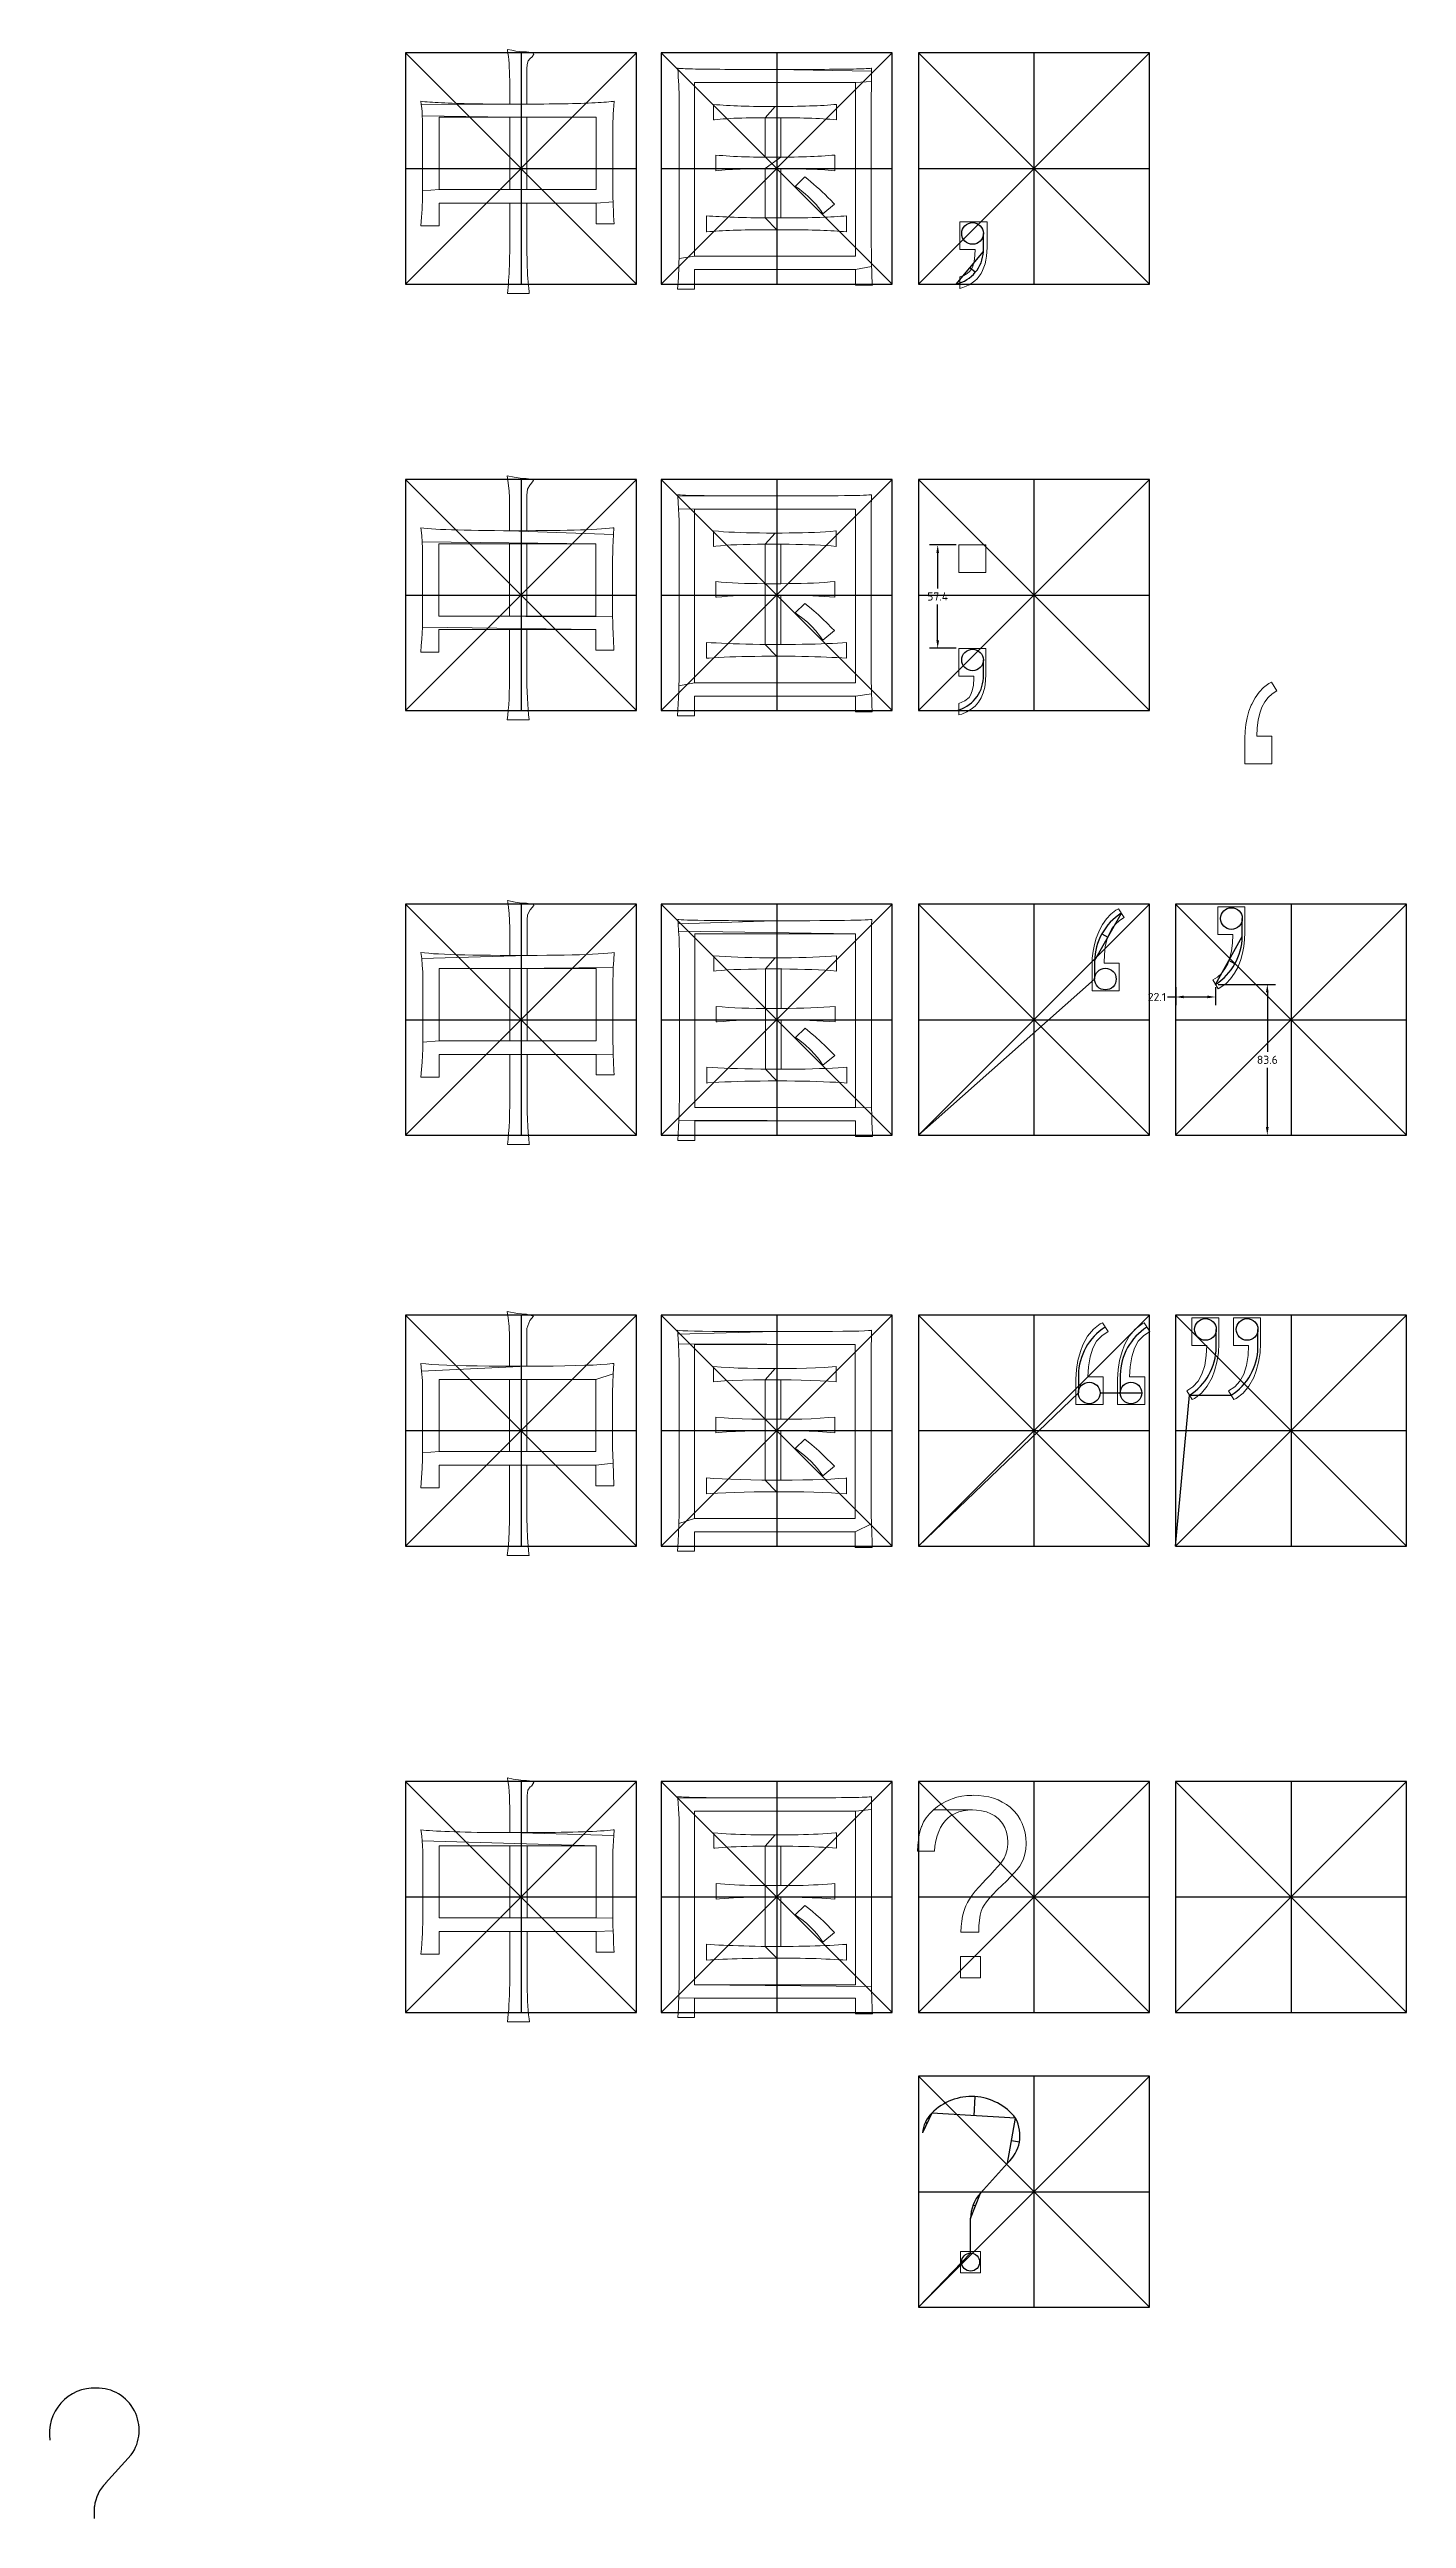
# Model space of a CAD drawing. Header units: millimetres. Extents: x -2979 to 9136, y 5799 to 12599.
# Drawn here: x 7787 to 8539, y 6765 to 8133 of the extents above; entities that cross this region are included whole.
import ezdxf

# ---------------------------------------------------------------- set-up
doc = ezdxf.new("R2010")
doc.units = ezdxf.units.MM
doc.header["$MEASUREMENT"] = 0
doc.styles.get("Standard").update_dxf_attribs({"font": 'simplex.shx'})
doc.dimstyles.get("Standard").update_dxf_attribs({"dimscale": 25, "dimtxt": 0.18, "dimasz": 0.18, "dimexe": 0.18, "dimexo": 0.0625, "dimgap": 0.09, "dimtad": 0, "dimtih": 1, "dimtoh": 1, "dimdec": 1, "dimzin": 12, "dimdsep": 46, "dimtxsty": 'Standard', "dimcen": 0.09, "dimadec": 0, "dimazin": 0, "dimtfac": 1, "dimtdec": 1, "dimtofl": 0, "dimtmove": 0, "dimatfit": 3, "dimfxl": 1, "dimtolj": 1, "dimtzin": 0, "dimarcsym": 0})

msp = doc.modelspace()

# ---------------------------------------------------------------- blocks, each defined once
blk = doc.blocks.new('rect128x128')
for p, q in [((-64, 64), (-64, -64)), ((64, 64), (-64, 64)), ((-64, 64), (64, -64)), ((64, 64), (-64, -64)), ((0, 64), (0, -64)), ((64, -64), (64, 64)), ((-64, 0), (64, 0)), ((-64, -64), (64, -64))]:
    blk.add_line(p, q)
blk = doc.blocks.new('*D16')
at = {"color": 0, "lineweight": -2, "transparency": 16777216}
for p, q in [((8289.8, 7858.2), (8275.1, 7858.2)), ((8279.6, 7853.7), (8279.6, 7834.1)), ((8279.6, 7805.4), (8279.6, 7825.1)), ((8289.8, 7800.9), (8275.1, 7800.9))]:
    blk.add_line(p, q, dxfattribs=at)
at = {"color": 0, "transparency": 16777216}
for points in [[(8278.9, 7853.7), (8280.4, 7853.7), (8279.6, 7858.2)], [(8278.9, 7805.4), (8280.4, 7805.4), (8279.6, 7800.9)]]:
    blk.add_solid(points, dxfattribs=at)
at = {"layer": 'Defpoints', "color": 0, "transparency": 16777216}
for p in [(8279.6, 7858.2), (8291.3, 7858.2), (8291.3, 7800.9)]:
    blk.add_point(p, dxfattribs=at)
at = {"color": 0, "transparency": 16777216, "insert": (8279.6, 7829.6), "char_height": 4.5, "attachment_point": 5}
blk.add_mtext('\\A1;57.4', dxfattribs=at)
blk = doc.blocks.new('*D17')
at = {"color": 0, "lineweight": -2, "transparency": 16777216}
for p, q in [((8411.5, 7607.7), (8407, 7607.7)), ((8411.5, 7613.1), (8411.5, 7603.2)), ((8429.1, 7607.7), (8416, 7607.7)), ((8433.6, 7613.1), (8433.6, 7603.2))]:
    blk.add_line(p, q, dxfattribs=at)
at = {"color": 0, "transparency": 16777216}
for points in [[(8416, 7608.5), (8416, 7607), (8411.5, 7607.7)], [(8429.1, 7608.5), (8429.1, 7607), (8433.6, 7607.7)]]:
    blk.add_solid(points, dxfattribs=at)
at = {"layer": 'Defpoints', "color": 0, "transparency": 16777216}
for p in [(8411.5, 7614.7), (8411.5, 7607.7), (8433.6, 7614.7)]:
    blk.add_point(p, dxfattribs=at)
at = {"color": 0, "transparency": 16777216, "insert": (8401.1, 7607.7), "char_height": 4.5, "attachment_point": 5}
blk.add_mtext('\\A1;22.1', dxfattribs=at)
blk = doc.blocks.new('*D18')
at = {"color": 0, "lineweight": -2, "transparency": 16777216}
for p, q in [((8435.1, 7614.7), (8466.8, 7614.7)), ((8462.3, 7610.2), (8462.3, 7577.4)), ((8462.3, 7535.6), (8462.3, 7568.4)), ((8435.1, 7531.1), (8466.8, 7531.1))]:
    blk.add_line(p, q, dxfattribs=at)
at = {"color": 0, "transparency": 16777216}
for points in [[(8461.5, 7610.2), (8463, 7610.2), (8462.3, 7614.7)], [(8461.5, 7535.6), (8463, 7535.6), (8462.3, 7531.1)]]:
    blk.add_solid(points, dxfattribs=at)
at = {"layer": 'Defpoints', "color": 0, "transparency": 16777216}
for p in [(8433.6, 7614.7), (8433.6, 7531.1), (8462.3, 7531.1)]:
    blk.add_point(p, dxfattribs=at)
at = {"color": 0, "transparency": 16777216, "insert": (8462.3, 7572.9), "char_height": 4.5, "attachment_point": 5}
blk.add_mtext('\\A1;83.6', dxfattribs=at)

# ---------------------------------------------------------------- dimensions: what is measured, and where the dimension line sits
for base, p1, p2, picture, middle in [((8279.61, 7858.25), (8291.35, 7800.86), (8291.35, 7858.25), '*D16', (8279.61, 7829.56)), ((8462.28, 7531.09), (8433.55, 7614.69), (8433.55, 7531.09), '*D18', (8462.28, 7572.89))]:
    dim = msp.add_linear_dim(base=base, p1=p1, p2=p2, angle=90, dimstyle='Standard')
    dim.commit()
    dim.dimension.update_dxf_attribs({"geometry": picture, "text_midpoint": middle})
dim = msp.add_linear_dim(base=(8411.48, 7607.74), p1=(8433.55, 7614.69), p2=(8411.48, 7614.69), dimstyle='Standard')
dim.commit()
dim.dimension.update_dxf_attribs({"geometry": '*D17', "text_midpoint": (8401.12, 7607.74)})

# ---------------------------------------------------------------- linework, layer by layer
for p, q in [((8304.94, 8020.74), (8304.94, 8030.74)), ((8289.94, 8002.74), (8304.94, 8020.74)), ((8300.47, 8009.22), (8297.44, 8011.74)), ((8304.94, 7784.42), (8304.94, 7794.42)), ((8366.54, 7627.66), (8381.39, 7654.16)), ((8448.4, 7641.19), (8448.4, 7651.19)), ((8370.63, 7642.77), (8373.96, 7640.91)), ((8433.55, 7614.69), (8448.4, 7641.19)), ((8366.54, 7627.66), (8366.54, 7617.66)), ((8444.3, 7626.07), (8440.97, 7627.94)), ((8268.94, 7531.09), (8366.54, 7617.66)), ((8433.97, 7413.53), (8433.97, 7423.53)), ((8457.08, 7413.53), (8457.08, 7423.53)), ((8268.94, 7303.46), (8357.58, 7388.31)), ((8357.58, 7398.31), (8357.58, 7388.31)), ((8369.58, 7388.31), (8392.74, 7388.31)), ((8380.74, 7398.31), (8380.74, 7388.31)), ((8411.48, 7303.46), (8419.12, 7387.03)), ((8419.12, 7387.03), (8442.23, 7387.03)), ((8300.23, 6998.49), (8299.59, 6987.88)), ((8276.34, 6989.3), (8271.24, 6978.4)), ((8272.79, 6984.32), (8273.79, 6983.85)), ((8322.83, 6986.46), (8276.34, 6989.3)), ((8318.25, 6961.67), (8322.83, 6986.46)), ((8324.9, 6973.26), (8320.54, 6974.06)), ((8303.26, 6945.03), (8318.25, 6961.67)), ((8297.87, 6930.98), (8303.26, 6945.03)), ((8299.26, 6938.5), (8300.57, 6938)), ((8297.87, 6926.33), (8297.87, 6930.98)), ((8297.87, 6911.81), (8297.87, 6926.33)), ((8268.94, 6881.77), (8297.87, 6911.81)), ((7818.56, 6784.28), (7832.72, 6799.99)), ((7812.34, 6764.66), (7812.34, 6771.35))]:
    msp.add_line(p, q)
at = {"color": 2, "lineweight": 0}
for points in [[(8041.17, 8132.73), (8041.25, 8132.26), (8041.5, 8130.6), (8041.73, 8128.82), (8041.92, 8126.9), (8042.09, 8124.87), (8042.22, 8122.71), (8042.33, 8120.42), (8042.4, 8118.01), (8042.45, 8115.45), (8042.46, 8112.78), (8042.46, 8102.37), (8052, 8102.37), (8052, 8122.04), (8052.17, 8124.39), (8052.75, 8126.36), (8053.73, 8127.67), (8054.97, 8128.58), (8055.76, 8130.14), (8055.69, 8130.38), (8054.49, 8131.06), (8051.71, 8131.29), (8050, 8131.34), (8048.06, 8131.51), (8045.93, 8131.8), (8043.65, 8132.22)], [(8135.51, 8122.33), (8135.54, 8122.01), (8135.73, 8119.7), (8135.89, 8117.43), (8136.03, 8115.21), (8136.16, 8113.03), (8136.26, 8110.92), (8136.32, 8108.84), (8136.35, 8106.81), (8136.37, 8104.84), (8136.37, 8024.02), (8136.37, 8023.54), (8136.35, 8021.33), (8136.34, 8019.14), (8136.29, 8016.95), (8144.9, 8018.08), (8144.9, 8114.38), (8234.02, 8114.38), (8242.87, 8114.97), (8242.9, 8117.03), (8242.92, 8118.95), (8242.95, 8120.71), (8189.24, 8121.61), (8185.3, 8121.61), (8181.46, 8121.61), (8177.78, 8121.61), (8174.24, 8121.62), (8170.85, 8121.62), (8167.64, 8121.64), (8164.56, 8121.66), (8161.64, 8121.67), (8158.87, 8121.69), (8156.26, 8121.72), (8153.8, 8121.74), (8151.49, 8121.77), (8149.35, 8121.8), (8147.35, 8121.83), (8145.49, 8121.86), (8143.81, 8121.9), (8142.27, 8121.93), (8140.88, 8121.98), (8139.65, 8122.02), (8138.58, 8122.07), (8137.65, 8122.1), (8136.88, 8122.17), (8136.27, 8122.22), (8135.81, 8122.26)], [(8242.87, 8114.97), (8234.02, 8114.38), (8234.02, 8018.08), (8144.9, 8018.08), (8136.29, 8016.95), (8136.24, 8014.77), (8136.18, 8012.61), (8136.1, 8010.45), (8136.02, 8008.32), (8135.91, 8006.19), (8135.78, 8004.07), (8135.65, 8001.97), (8135.51, 7999.87), (8144.9, 7999.87), (8144.9, 8010.72), (8234.02, 8010.72), (8243.02, 8012.43), (8242.95, 8014.59), (8242.92, 8016.8), (8242.89, 8019.08), (8242.86, 8021.4), (8242.84, 8023.76), (8242.84, 8026.18), (8242.84, 8104.84), (8242.84, 8105.16), (8242.84, 8107.85), (8242.86, 8110.38), (8242.87, 8112.74)], [(8242.98, 8122.33), (8242.68, 8122.26), (8242.23, 8122.22), (8241.61, 8122.17), (8240.84, 8122.12), (8239.93, 8122.07), (8238.86, 8122.02), (8237.62, 8121.98), (8236.25, 8121.94), (8234.71, 8121.9), (8233.02, 8121.86), (8231.17, 8121.83), (8229.17, 8121.8), (8227.03, 8121.77), (8224.73, 8121.74), (8222.26, 8121.72), (8219.65, 8121.69), (8216.89, 8121.67), (8213.97, 8121.66), (8210.9, 8121.64), (8207.67, 8121.62), (8204.29, 8121.62), (8200.76, 8121.61), (8197.08, 8121.61), (8193.24, 8121.61), (8189.24, 8121.61), (8242.95, 8120.71)], [(7993.2, 8103.96), (7993.45, 8102.13), (8042.46, 8102.37), (8039.53, 8102.39), (8036.41, 8102.41), (8033.37, 8102.44), (8030.45, 8102.45), (8027.6, 8102.5), (8024.86, 8102.53), (8022.22, 8102.58), (8019.68, 8102.63), (8017.23, 8102.68), (8014.88, 8102.74), (8012.64, 8102.81), (8010.48, 8102.87), (8008.41, 8102.95), (8006.46, 8103.03), (8004.59, 8103.11), (8002.83, 8103.21), (8001.16, 8103.3), (7999.6, 8103.4), (7998.12, 8103.49), (7996.75, 8103.61), (7995.47, 8103.72), (7994.28, 8103.85)], [(8100.26, 8103.96), (8099.78, 8103.91), (8098.66, 8103.78), (8097.41, 8103.67), (8096.08, 8103.56), (8094.66, 8103.45), (8093.12, 8103.33), (8091.49, 8103.24), (8089.76, 8103.14), (8087.94, 8103.06), (8086.02, 8102.98), (8083.98, 8102.9), (8081.86, 8102.82), (8079.65, 8102.76), (8077.33, 8102.69), (8074.9, 8102.65), (8072.38, 8102.58), (8069.78, 8102.55), (8067.06, 8102.5), (8064.24, 8102.47), (8061.33, 8102.44), (8058.32, 8102.41), (8055.21, 8102.39), (8052, 8102.37), (8042.46, 8102.37), (7993.45, 8102.13), (7993.69, 8100.12), (7993.88, 8098.04), (7994.03, 8095.89), (8042.46, 8095.14), (8090.29, 8095.14), (8090.29, 8055.09), (8052, 8055.09), (8042.46, 8055.09), (8003.31, 8055.09), (7994.22, 8054.37), (7994.22, 8054.36), (7994.2, 8052.44), (7994.16, 8050.45), (7994.11, 8048.42), (7994.01, 8046.32), (7993.9, 8044.18), (7993.76, 8041.97), (7993.6, 8039.7), (7993.42, 8037.38), (7993.2, 8035.01), (8003.31, 8035.01), (8003.31, 8047.59), (8042.46, 8047.59), (8052, 8047.59), (8090.29, 8047.59), (8099.73, 8048.28), (8099.65, 8050.37), (8099.6, 8052.28), (8099.57, 8053.99), (8099.54, 8055.51), (8099.54, 8056.84), (8099.54, 8086.18), (8099.54, 8086.66), (8099.55, 8088.55), (8099.58, 8090.5), (8099.65, 8092.55), (8099.73, 8094.66), (8099.82, 8096.87), (8099.95, 8099.16), (8100.08, 8101.53)], [(8155.44, 8102.23), (8155.44, 8093.7), (8155.89, 8093.75), (8157.43, 8093.91), (8159.08, 8094.07), (8160.82, 8094.2), (8162.68, 8094.33), (8164.63, 8094.44), (8166.69, 8094.53), (8168.85, 8094.61), (8171.12, 8094.69), (8173.51, 8094.76), (8175.99, 8094.79), (8178.56, 8094.82), (8181.25, 8094.85), (8184.04, 8094.85), (8189.54, 8101.08), (8187.32, 8101.08), (8184.77, 8101.09), (8182.29, 8101.11), (8179.86, 8101.14), (8177.51, 8101.17), (8175.2, 8101.22), (8172.95, 8101.29), (8170.77, 8101.35), (8168.64, 8101.43), (8166.58, 8101.53), (8164.56, 8101.61), (8162.63, 8101.72), (8160.74, 8101.83), (8158.92, 8101.96), (8157.14, 8102.09)], [(8223.48, 8102.23), (8222.15, 8102.12), (8220.39, 8101.97), (8218.57, 8101.86), (8216.69, 8101.73), (8214.74, 8101.64), (8212.76, 8101.54), (8210.69, 8101.45), (8208.58, 8101.37), (8206.41, 8101.3), (8204.18, 8101.24), (8201.88, 8101.19), (8199.53, 8101.14), (8197.13, 8101.11), (8194.65, 8101.09), (8192.12, 8101.08), (8189.54, 8101.08), (8184.04, 8094.85), (8192.71, 8094.85), (8193.51, 8094.85), (8196.02, 8094.84), (8198.49, 8094.82), (8200.89, 8094.79), (8203.22, 8094.76), (8205.51, 8094.69), (8207.73, 8094.63), (8209.91, 8094.55), (8212.02, 8094.47), (8214.09, 8094.36), (8216.07, 8094.26), (8218.01, 8094.13), (8219.89, 8094.01), (8221.72, 8093.86), (8223.48, 8093.7)], [(7994.03, 8095.89), (7994.12, 8093.69), (7994.19, 8091.41), (7994.22, 8089.08), (7994.22, 8054.37), (8003.31, 8055.09), (8003.31, 8095.14), (8042.46, 8095.14)], [(8042.46, 8095.14), (8042.46, 8055.09), (8052, 8055.09), (8052, 8095.14), (8090.29, 8095.14)], [(8184.04, 8094.85), (8184.04, 8073.03), (8192.71, 8073.03), (8192.71, 8094.85)], [(8156.74, 8074.18), (8156.74, 8065.51), (8158.05, 8065.64), (8159.94, 8065.8), (8161.89, 8065.94), (8163.89, 8066.09), (8165.94, 8066.21), (8168.04, 8066.31), (8170.18, 8066.41), (8172.37, 8066.49), (8174.6, 8066.55), (8176.88, 8066.6), (8179.22, 8066.63), (8181.6, 8066.66), (8184.04, 8066.66), (8192.71, 8073.03), (8184.04, 8073.03), (8182.32, 8073.03), (8179.94, 8073.05), (8177.59, 8073.08), (8175.28, 8073.13), (8173.03, 8073.19), (8170.82, 8073.25), (8168.66, 8073.35), (8166.56, 8073.45), (8164.5, 8073.57), (8162.48, 8073.7), (8160.52, 8073.85), (8158.61, 8074.01)], [(8222.61, 8074.18), (8221, 8074.04), (8219.14, 8073.89), (8217.25, 8073.75), (8215.29, 8073.62), (8213.29, 8073.51), (8211.22, 8073.41), (8209.09, 8073.32), (8206.92, 8073.24), (8204.69, 8073.17), (8202.41, 8073.13), (8200.07, 8073.08), (8197.67, 8073.05), (8195.22, 8073.03), (8192.71, 8073.03), (8184.04, 8066.66), (8192.71, 8066.66), (8195, 8066.66), (8197.45, 8066.65), (8199.85, 8066.61), (8202.2, 8066.58), (8204.49, 8066.52), (8206.73, 8066.45), (8208.9, 8066.37), (8211.03, 8066.29), (8213.09, 8066.2), (8215.11, 8066.09), (8217.08, 8065.96), (8218.98, 8065.81), (8220.82, 8065.67), (8222.61, 8065.51)], [(8184.04, 8066.66), (8184.04, 8039.35), (8192.71, 8039.35), (8192.71, 8066.66)], [(8206.01, 8062.04), (8200.66, 8056.84), (8200.95, 8056.64), (8202.79, 8055.38), (8204.55, 8054.07), (8206.23, 8052.71), (8207.83, 8051.28), (8209.37, 8049.81), (8210.84, 8048.29), (8212.23, 8046.71), (8213.56, 8045.08), (8214.79, 8043.4), (8215.97, 8041.65), (8222.47, 8047), (8221.89, 8047.6), (8220.36, 8049.19), (8218.81, 8050.74), (8217.24, 8052.28), (8215.67, 8053.76), (8214.09, 8055.22), (8212.49, 8056.64), (8210.89, 8058.05), (8209.27, 8059.41), (8207.64, 8060.74)], [(8052, 8047.59), (8042.46, 8047.59), (8042.46, 8024.74), (8042.46, 8023.01), (8042.45, 8020.39), (8042.41, 8017.86), (8042.35, 8015.43), (8042.29, 8013.07), (8042.21, 8010.82), (8042.11, 8008.66), (8042, 8006.58), (8041.85, 8004.59), (8041.71, 8002.71), (8041.55, 8000.9), (8041.36, 7999.19), (8041.17, 7997.55), (8053.29, 7997.55), (8053.17, 7998.59), (8052.99, 8000.27), (8052.81, 8002.05), (8052.65, 8003.91), (8052.53, 8005.86), (8052.4, 8007.91), (8052.29, 8010.03), (8052.21, 8012.26), (8052.13, 8014.58), (8052.08, 8016.98), (8052.03, 8019.48), (8052.01, 8022.07), (8052, 8024.74)], [(8099.73, 8048.28), (8090.29, 8047.59), (8090.29, 8036.16), (8100.26, 8036.16), (8100.16, 8037.97), (8100.03, 8040.84), (8099.92, 8043.51), (8099.81, 8045.99)], [(8151.54, 8040.5), (8151.54, 8031.68), (8151.64, 8031.68), (8153.27, 8031.81), (8154.95, 8031.92), (8156.69, 8032.04), (8158.5, 8032.15), (8160.37, 8032.24), (8162.29, 8032.32), (8164.29, 8032.4), (8166.36, 8032.48), (8168.47, 8032.55), (8170.66, 8032.61), (8172.9, 8032.66), (8175.22, 8032.71), (8177.59, 8032.74), (8180.02, 8032.77), (8182.53, 8032.8), (8185.09, 8032.82), (8187.72, 8032.84), (8190.41, 8032.84), (8184.04, 8039.35), (8183.75, 8039.35), (8181.12, 8039.38), (8178.55, 8039.43), (8176.05, 8039.49), (8173.64, 8039.54), (8171.27, 8039.6), (8169, 8039.67), (8166.77, 8039.75), (8164.63, 8039.81), (8162.55, 8039.89), (8160.53, 8039.99), (8158.6, 8040.08), (8156.72, 8040.18), (8154.93, 8040.28), (8153.2, 8040.39)], [(8229.11, 8040.5), (8227.61, 8040.37), (8225.91, 8040.24), (8224.15, 8040.13), (8222.33, 8040.02), (8220.44, 8039.92), (8218.47, 8039.83), (8216.45, 8039.75), (8214.37, 8039.67), (8212.23, 8039.6), (8210.01, 8039.54), (8207.73, 8039.49), (8205.4, 8039.44), (8202.98, 8039.41), (8200.52, 8039.38), (8197.97, 8039.36), (8195.38, 8039.35), (8192.71, 8039.35), (8184.04, 8039.35), (8190.41, 8032.84), (8193.08, 8032.84), (8195.7, 8032.82), (8198.25, 8032.8), (8200.74, 8032.77), (8203.17, 8032.74), (8205.54, 8032.71), (8207.86, 8032.66), (8210.1, 8032.61), (8212.28, 8032.55), (8214.41, 8032.48), (8216.45, 8032.4), (8218.45, 8032.32), (8220.39, 8032.23), (8222.26, 8032.13), (8224.07, 8032.04), (8225.81, 8031.92), (8227.49, 8031.81), (8229.11, 8031.68)], [(8306.99, 8037.17), (8291.96, 8037.17), (8291.96, 8021.84), (8300.35, 8021.84), (8300.35, 8021.6), (8300.25, 8018.9), (8300.03, 8016.51), (8299.64, 8014.45), (8299.13, 8012.71), (8298.46, 8011.3), (8297.45, 8009.86), (8295.98, 8008.53), (8294.15, 8007.47), (8291.96, 8006.67), (8291.96, 8000.31), (8293.59, 8000.79), (8295.45, 8001.51), (8297.15, 8002.34), (8298.71, 8003.31), (8300.15, 8004.43), (8301.45, 8005.68), (8302.62, 8007.06), (8303.64, 8008.58), (8304.52, 8010.24), (8305.27, 8012.02), (8305.9, 8013.95), (8306.38, 8016.02), (8306.71, 8018.21), (8306.92, 8020.53), (8306.99, 8023.01)], [(8243.02, 8012.43), (8234.02, 8010.72), (8234.02, 8002.03), (8243.42, 8002.03), (8243.4, 8002.43), (8243.3, 8004.32), (8243.21, 8006.27), (8243.14, 8008.27), (8243.06, 8010.32)], [(8041.12, 7896.41), (8041.5, 7893.93), (8041.84, 7891.06), (8042.08, 7887.88), (8042.28, 7884.37), (8042.39, 7880.59), (8042.42, 7876.48), (8042.42, 7866.07), (8051.94, 7866.07), (8051.94, 7885.73), (8052.33, 7889.01), (8053.68, 7891.36), (8053.82, 7891.44), (8055.7, 7893.82), (8055.31, 7894.43), (8051.67, 7894.98), (8051.17, 7894.98), (8048.24, 7895.17), (8044.9, 7895.64)], [(8135.45, 7886), (8135.54, 7885.2), (8189, 7885.29), (8182.87, 7885.29), (8177.1, 7885.29), (8171.69, 7885.31), (8166.66, 7885.34), (8161.99, 7885.37), (8157.71, 7885.4), (8153.82, 7885.42), (8150.28, 7885.48), (8147.14, 7885.51), (8144.35, 7885.56), (8141.92, 7885.62), (8139.87, 7885.7), (8138.22, 7885.76), (8136.92, 7885.84), (8136.01, 7885.92)], [(8242.94, 7886), (8242.94, 7886), (8242.36, 7885.92), (8241.44, 7885.84), (8240.12, 7885.76), (8238.46, 7885.7), (8236.39, 7885.62), (8233.99, 7885.56), (8231.17, 7885.51), (8228, 7885.48), (8224.46, 7885.42), (8220.54, 7885.4), (8216.26, 7885.37), (8211.59, 7885.34), (8206.54, 7885.31), (8201.12, 7885.29), (8195.35, 7885.29), (8189.19, 7885.29), (8189, 7885.29), (8135.54, 7885.2), (8135.81, 7881.64), (8136.03, 7878.19), (8233.99, 7878.05), (8233.99, 7781.78), (8144.84, 7781.78), (8136.23, 7780.18), (8136.14, 7776.81), (8136.03, 7773.44), (8135.87, 7770.13), (8135.68, 7766.84), (8135.45, 7763.55), (8144.84, 7763.55), (8144.84, 7774.41), (8233.99, 7774.41), (8242.96, 7775.62), (8242.88, 7778.99), (8242.82, 7782.5), (8242.8, 7786.12), (8242.8, 7789.87), (8242.8, 7868.52), (8242.8, 7869.41), (8242.8, 7873.47), (8242.82, 7877.17), (8242.85, 7880.48), (8242.88, 7883.44)], [(7993.15, 7867.64), (7993.34, 7866.29), (7993.7, 7863.14), (7993.95, 7859.85), (8090.25, 7858.83), (8090.25, 7818.79), (8051.94, 7818.79), (8042.42, 7818.79), (8003.26, 7818.79), (8099.5, 7818.37), (8099.47, 7820.53), (8099.47, 7849.85), (8099.47, 7850.74), (8099.53, 7853.72), (8099.61, 7856.9), (8099.77, 7860.29), (8099.97, 7863.88), (8042.42, 7866.07), (8038.94, 7866.07), (8034.1, 7866.12), (8029.55, 7866.15), (8025.21, 7866.2), (8021.12, 7866.29), (8017.26, 7866.37), (8013.61, 7866.45), (8010.24, 7866.56), (8007.1, 7866.67), (8004.17, 7866.81), (8001.49, 7866.95), (7999.06, 7867.11), (7996.85, 7867.28), (7994.89, 7867.45)], [(8100.22, 7867.64), (8099.55, 7867.58), (8097.7, 7867.39), (8095.63, 7867.2), (8093.31, 7867.03), (8090.74, 7866.89), (8087.93, 7866.76), (8084.89, 7866.62), (8081.63, 7866.51), (8078.1, 7866.4), (8074.34, 7866.31), (8070.34, 7866.23), (8066.11, 7866.18), (8061.64, 7866.12), (8056.91, 7866.09), (8051.94, 7866.07), (8042.42, 7866.07), (8099.97, 7863.88)], [(8136.03, 7878.19), (8136.2, 7874.85), (8136.28, 7871.62), (8136.31, 7868.52), (8136.31, 7787.69), (8136.31, 7787.03), (8136.28, 7783.6), (8136.23, 7780.18), (8144.84, 7781.78), (8144.84, 7878.05), (8233.99, 7878.05)], [(7993.95, 7859.85), (7994.12, 7856.37), (7994.17, 7852.75), (7994.17, 7818.07), (7994.14, 7815.72), (7994.06, 7812.6), (8090.25, 7811.28), (8090.25, 7799.84), (8100.22, 7799.84), (8100.16, 7800.62), (8099.97, 7805.09), (8099.77, 7809.09), (8099.66, 7812.66), (8099.55, 7815.75), (8099.5, 7818.37), (8003.26, 7818.79), (8003.26, 7858.83), (8042.42, 7858.83), (8051.94, 7858.83), (8090.25, 7858.83)], [(8051.94, 7858.83), (8042.42, 7858.83), (8042.42, 7818.79), (8051.94, 7818.79)], [(8155.39, 7865.93), (8155.39, 7857.39), (8156.64, 7857.53), (8159.18, 7857.75), (8161.97, 7857.97), (8165, 7858.14), (8168.29, 7858.28), (8171.82, 7858.39), (8175.64, 7858.47), (8179.69, 7858.53), (8184, 7858.55), (8189.47, 7864.77), (8188.78, 7864.77), (8184.8, 7864.77), (8180.94, 7864.82), (8177.24, 7864.88), (8173.7, 7864.96), (8170.28, 7865.04), (8167.02, 7865.18), (8163.9, 7865.32), (8160.92, 7865.51), (8158.07, 7865.71)], [(8223.44, 7865.93), (8223.11, 7865.9), (8220.37, 7865.68), (8217.53, 7865.49), (8214.52, 7865.32), (8211.37, 7865.15), (8208.08, 7865.04), (8204.66, 7864.93), (8201.07, 7864.85), (8197.37, 7864.79), (8193.5, 7864.77), (8189.47, 7864.77), (8184, 7858.55), (8192.67, 7858.55), (8193.39, 7858.55), (8197.29, 7858.53), (8201.04, 7858.47), (8204.66, 7858.42), (8208.14, 7858.3), (8211.48, 7858.17), (8214.68, 7858.03), (8217.75, 7857.84), (8220.65, 7857.61), (8223.44, 7857.39)], [(8184, 7858.55), (8184, 7836.71), (8192.67, 7836.71), (8192.67, 7858.55)], [(8306.37, 7858.25), (8291.35, 7858.25), (8291.35, 7842.92), (8306.37, 7842.92)], [(8156.69, 7837.87), (8156.69, 7829.2), (8157.11, 7829.23), (8160.06, 7829.5), (8163.13, 7829.72), (8166.33, 7829.92), (8169.62, 7830.08), (8173.04, 7830.19), (8176.57, 7830.27), (8180.22, 7830.33), (8184, 7830.36), (8184, 7836.71), (8183.42, 7836.71), (8179.67, 7836.74), (8176.05, 7836.79), (8172.51, 7836.88), (8169.12, 7837.01), (8165.83, 7837.18), (8162.66, 7837.37), (8159.62, 7837.59)], [(8222.55, 7837.87), (8219.96, 7837.65), (8217.03, 7837.43), (8213.94, 7837.23), (8210.74, 7837.07), (8207.39, 7836.93), (8203.91, 7836.85), (8200.3, 7836.76), (8196.54, 7836.74), (8192.67, 7836.71), (8184, 7836.71), (8184, 7830.36), (8192.67, 7830.36), (8196.24, 7830.33), (8200.02, 7830.3), (8203.64, 7830.22), (8207.12, 7830.14), (8210.49, 7830), (8213.72, 7829.83), (8216.78, 7829.67), (8219.74, 7829.45), (8222.55, 7829.2)], [(8184, 7830.36), (8184, 7803.02), (8192.67, 7803.02), (8192.67, 7830.36)], [(8205.96, 7825.72), (8200.6, 7820.53), (8202.09, 7819.5), (8204.85, 7817.49), (8207.42, 7815.31), (8209.8, 7813.01), (8212.03, 7810.58), (8214.05, 7808.02), (8215.93, 7805.34), (8222.42, 7810.7), (8220.84, 7812.32), (8218.44, 7814.75), (8215.98, 7817.1), (8213.52, 7819.37), (8211.04, 7821.58), (8208.5, 7823.67)], [(7994.06, 7812.6), (7993.92, 7809.31), (7993.73, 7805.92), (7993.48, 7802.38), (7993.15, 7798.68), (8003.26, 7798.68), (8003.26, 7811.28), (8042.42, 7811.28), (8051.94, 7811.28), (8090.25, 7811.28)], [(8051.94, 7811.28), (8042.42, 7811.28), (8042.42, 7788.44), (8042.42, 7787.97), (8042.39, 7783.85), (8042.33, 7779.96), (8042.22, 7776.29), (8042.08, 7772.83), (8041.89, 7769.6), (8041.67, 7766.59), (8041.42, 7763.8), (8041.12, 7761.23), (8053.24, 7761.23), (8053.21, 7761.51), (8052.91, 7764.11), (8052.66, 7766.92), (8052.44, 7769.96), (8052.28, 7773.22), (8052.14, 7776.7), (8052.03, 7780.37), (8051.97, 7784.29), (8051.94, 7788.44)], [(8151.5, 7804.18), (8151.5, 7795.37), (8152.96, 7795.48), (8155.61, 7795.67), (8158.4, 7795.81), (8161.33, 7795.98), (8164.42, 7796.09), (8167.68, 7796.22), (8171.08, 7796.31), (8174.61, 7796.39), (8178.31, 7796.45), (8182.18, 7796.47), (8186.18, 7796.5), (8190.35, 7796.53), (8184, 7803.02), (8181.13, 7803.07), (8177.18, 7803.16), (8173.37, 7803.24), (8169.73, 7803.32), (8166.27, 7803.43), (8162.99, 7803.57), (8159.84, 7803.71), (8156.88, 7803.85), (8154.09, 7804.01)], [(8229.07, 7804.18), (8226.86, 7804.01), (8224.16, 7803.82), (8221.28, 7803.65), (8218.25, 7803.51), (8215.07, 7803.38), (8211.73, 7803.27), (8208.22, 7803.18), (8204.58, 7803.13), (8200.77, 7803.07), (8196.79, 7803.05), (8192.67, 7803.02), (8184, 7803.02), (8190.35, 7796.53), (8192.65, 7796.53), (8196.71, 7796.5), (8200.63, 7796.47), (8204.38, 7796.42), (8208, 7796.33), (8211.48, 7796.25), (8214.79, 7796.14), (8217.94, 7796.03), (8220.95, 7795.89), (8223.8, 7795.73), (8226.5, 7795.56), (8229.07, 7795.37)], [(8306.37, 7800.86), (8291.35, 7800.86), (8291.35, 7785.54), (8299.71, 7785.54), (8299.71, 7784.38), (8299.44, 7780.46), (8298.8, 7777.34), (8297.84, 7774.99), (8296.98, 7773.72), (8294.58, 7771.73), (8291.35, 7770.35), (8291.35, 7764), (8292.92, 7764.47), (8295.74, 7765.63), (8298.22, 7767.09), (8300.38, 7768.91), (8302.2, 7771.04), (8303.69, 7773.52), (8304.88, 7776.31), (8305.71, 7779.43), (8306.2, 7782.91), (8306.37, 7786.7)], [(8242.96, 7775.62), (8233.99, 7774.41), (8233.99, 7765.74), (8243.38, 7765.74), (8243.35, 7766.29), (8243.18, 7769.27), (8243.07, 7772.39)], [(8449.82, 7736.81), (8464.87, 7736.81), (8464.87, 7752.16), (8456.48, 7752.16), (8456.48, 7752.22), (8456.68, 7756.92), (8457.2, 7761.13), (8458.05, 7764.95), (8459.29, 7768.28), (8460.83, 7771.22), (8462.75, 7773.67), (8465, 7775.73), (8467.62, 7777.29), (8464.58, 7782.22), (8463.05, 7781.37), (8460.21, 7779.25), (8457.69, 7776.64), (8455.47, 7773.54), (8453.61, 7769.95), (8453.38, 7769.46), (8452.11, 7766), (8451.13, 7762.44), (8450.41, 7758.75), (8449.99, 7754.93), (8449.82, 7750.98)], [(8041.25, 7661.09), (8041.38, 7660.37), (8041.8, 7657.31), (8042.13, 7653.88), (8042.36, 7650.03), (8042.52, 7645.78), (8042.55, 7641.15), (8042.55, 7630.73), (8052.08, 7630.73), (8052.08, 7650.39), (8052.35, 7653.26), (8053.81, 7656.03), (8055.84, 7658.48), (8055.64, 7658.94), (8051.79, 7659.66), (8049.21, 7659.75), (8045.52, 7660.24)], [(8135.59, 7650.68), (8135.82, 7648.23), (8189.32, 7649.96), (8188.41, 7649.96), (8181.52, 7649.96), (8175.09, 7649.96), (8169.18, 7649.99), (8163.7, 7650.03), (8158.73, 7650.06), (8154.23, 7650.09), (8150.21, 7650.16), (8146.69, 7650.19), (8143.65, 7650.26), (8141.07, 7650.32), (8138.98, 7650.42), (8137.38, 7650.48), (8136.24, 7650.58)], [(8243.09, 7650.68), (8243.02, 7650.68), (8242.3, 7650.58), (8241.13, 7650.48), (8239.43, 7650.39), (8237.28, 7650.32), (8234.66, 7650.26), (8231.53, 7650.19), (8227.94, 7650.12), (8223.86, 7650.09), (8219.32, 7650.06), (8214.29, 7650.03), (8208.78, 7649.99), (8202.77, 7649.96), (8196.31, 7649.96), (8189.32, 7649.96), (8135.82, 7648.23), (8136.08, 7644.25), (8234.11, 7642.71), (8234.11, 7546.45), (8144.99, 7546.45), (8242.99, 7546.22), (8242.96, 7550.3), (8242.92, 7554.54), (8242.92, 7633.18), (8242.92, 7636.02), (8242.96, 7640.4), (8242.99, 7644.31), (8243.02, 7647.74)], [(8379.9, 7656.62), (8378.4, 7655.77), (8375.59, 7653.68), (8373.08, 7651.07), (8370.89, 7647.94), (8369.06, 7644.31), (8368.83, 7643.82), (8367.5, 7640.36), (8366.48, 7636.81), (8365.73, 7633.12), (8365.31, 7629.3), (8365.14, 7625.38), (8365.14, 7611.21), (8380.16, 7611.21), (8380.16, 7626.52), (8371.8, 7626.52), (8371.8, 7626.62), (8371.97, 7631.29), (8372.49, 7635.53), (8373.37, 7639.32), (8374.58, 7642.68), (8376.15, 7645.59), (8378.07, 7648.07), (8380.32, 7650.09), (8382.94, 7651.69)], [(8449.82, 7657.63), (8434.78, 7657.63), (8434.78, 7642.29), (8443.16, 7642.29), (8443.16, 7642.22), (8442.97, 7637.52), (8442.45, 7633.31), (8441.6, 7629.49), (8440.36, 7626.16), (8438.82, 7623.23), (8436.9, 7620.78), (8434.64, 7618.72), (8432.03, 7617.15), (8435.07, 7612.22), (8436.6, 7613.07), (8439.44, 7615.19), (8441.96, 7617.81), (8444.18, 7620.91), (8446.04, 7624.5), (8446.27, 7624.99), (8447.54, 7628.45), (8448.52, 7632.01), (8449.24, 7635.7), (8449.66, 7639.52), (8449.82, 7643.46)], [(8136.08, 7644.25), (8136.31, 7640.4), (8136.41, 7636.71), (8136.47, 7633.18), (8136.47, 7552.39), (8136.47, 7551.02), (8136.41, 7547.13), (8136.34, 7543.28), (8136.21, 7539.46), (8234.11, 7539.07), (8234.11, 7530.38), (8243.51, 7530.38), (8243.45, 7531.53), (8243.28, 7534.95), (8243.15, 7538.55), (8243.05, 7542.3), (8242.99, 7546.22), (8144.99, 7546.45), (8144.99, 7642.71), (8234.11, 7642.71)], [(7993.29, 7632.33), (7993.72, 7629.1), (8052.08, 7630.73), (8042.55, 7630.73), (8037.17, 7630.77), (8031.85, 7630.8), (8026.82, 7630.86), (8022.08, 7630.93), (8017.68, 7631.03), (8013.56, 7631.13), (8009.75, 7631.26), (8006.25, 7631.39), (8003.05, 7631.55), (8000.15, 7631.71), (7997.57, 7631.91), (7995.28, 7632.1)], [(8099.84, 7624.04), (8042.55, 7623.49), (8090.38, 7623.49), (8090.38, 7583.46), (8052.08, 7583.46), (8042.55, 7583.46), (8003.41, 7583.46), (7994.3, 7582.75), (7994.3, 7582.42), (7994.27, 7578.96), (7994.14, 7575.34), (7993.95, 7571.52), (7993.65, 7567.53), (7993.29, 7563.36), (8003.41, 7563.36), (8003.41, 7575.92), (8042.55, 7575.92), (8052.08, 7575.92), (8090.38, 7575.92), (8099.84, 7575.96), (8099.71, 7579.61), (8099.65, 7582.71), (8099.62, 7585.19), (8099.62, 7614.54), (8099.65, 7616.76), (8099.71, 7620.25)], [(8100.33, 7632.33), (8098.99, 7632.17), (8096.78, 7631.97), (8094.26, 7631.78), (8091.45, 7631.58), (8088.29, 7631.42), (8084.86, 7631.29), (8081.11, 7631.16), (8077.03, 7631.06), (8072.65, 7630.96), (8067.98, 7630.86), (8062.99, 7630.8), (8057.7, 7630.77), (8052.08, 7630.73), (7993.72, 7629.1), (7994.04, 7625.41), (7994.24, 7621.53), (7994.3, 7617.41), (7994.3, 7582.75), (8003.41, 7583.46), (8003.41, 7623.49), (8042.55, 7623.49), (8099.84, 7624.04), (8100.07, 7628.06)], [(8042.55, 7623.49), (8042.55, 7583.46), (8052.08, 7583.46), (8052.08, 7623.49), (8090.38, 7623.49)], [(8155.53, 7630.57), (8155.53, 7622.05), (8156.94, 7622.21), (8159.84, 7622.47), (8163.08, 7622.7), (8166.63, 7622.9), (8170.52, 7623.03), (8174.73, 7623.13), (8179.27, 7623.19), (8184.13, 7623.23), (8189.62, 7629.43), (8185.24, 7629.43), (8180.87, 7629.49), (8176.69, 7629.56), (8172.71, 7629.66), (8168.89, 7629.79), (8165.26, 7629.95), (8161.84, 7630.11), (8158.6, 7630.34)], [(8223.57, 7630.57), (8220.73, 7630.34), (8217.49, 7630.15), (8214.07, 7629.95), (8210.44, 7629.79), (8206.66, 7629.66), (8202.67, 7629.56), (8198.53, 7629.49), (8194.15, 7629.43), (8189.62, 7629.43), (8184.13, 7623.23), (8192.81, 7623.23), (8193.21, 7623.23), (8197.65, 7623.19), (8201.89, 7623.13), (8205.97, 7623.03), (8209.86, 7622.93), (8213.54, 7622.77), (8217.07, 7622.57), (8220.4, 7622.31), (8223.57, 7622.05)], [(8184.13, 7623.23), (8184.13, 7601.39), (8192.81, 7601.39), (8192.81, 7623.23)], [(8156.84, 7602.53), (8156.84, 7593.88), (8157.43, 7593.91), (8160.79, 7594.2), (8164.32, 7594.47), (8167.97, 7594.66), (8171.79, 7594.82), (8175.74, 7594.92), (8179.86, 7594.99), (8184.13, 7595.02), (8184.13, 7601.39), (8183.35, 7601.39), (8179.1, 7601.42), (8175.02, 7601.48), (8171.07, 7601.61), (8167.29, 7601.78), (8163.66, 7601.97), (8160.17, 7602.24)], [(8222.72, 7602.53), (8219.94, 7602.3), (8216.58, 7602.04), (8213.05, 7601.84), (8209.33, 7601.68), (8205.48, 7601.55), (8201.43, 7601.45), (8197.19, 7601.39), (8192.81, 7601.39), (8184.13, 7601.39), (8184.13, 7595.02), (8192.81, 7595.02), (8196.6, 7595.02), (8200.85, 7594.96), (8204.93, 7594.86), (8208.84, 7594.73), (8212.56, 7594.56), (8216.12, 7594.37), (8219.49, 7594.14), (8222.72, 7593.88)], [(8184.13, 7595.02), (8184.13, 7567.7), (8192.81, 7567.7), (8192.81, 7595.02)], [(8206.1, 7590.39), (8200.75, 7585.19), (8203.16, 7583.53), (8206.2, 7581.15), (8209.01, 7578.63), (8211.59, 7575.92), (8213.94, 7573.05), (8216.06, 7570.02), (8222.55, 7575.37), (8220.2, 7577.78), (8217.46, 7580.53), (8214.65, 7583.14), (8211.85, 7585.65), (8208.97, 7588.07)], [(8052.08, 7575.92), (8042.55, 7575.92), (8042.55, 7553.11), (8042.55, 7552.39), (8042.52, 7547.75), (8042.42, 7543.41), (8042.29, 7539.33), (8042.13, 7535.58), (8041.87, 7532.05), (8041.61, 7528.85), (8041.25, 7525.91), (8053.39, 7525.91), (8053.33, 7526.34), (8053, 7529.31), (8052.74, 7532.57), (8052.51, 7536.1), (8052.31, 7539.92), (8052.18, 7544.03), (8052.12, 7548.44), (8052.08, 7553.11)], [(8099.84, 7575.96), (8090.38, 7575.92), (8090.38, 7564.53), (8100.33, 7564.53), (8100.24, 7566.78), (8100.01, 7571.68)], [(8151.62, 7568.84), (8151.62, 7560.03), (8152.24, 7560.09), (8155.18, 7560.29), (8158.31, 7560.48), (8161.64, 7560.65), (8165.17, 7560.78), (8168.92, 7560.91), (8172.84, 7561.01), (8176.95, 7561.1), (8181.26, 7561.14), (8185.76, 7561.17), (8190.5, 7561.2), (8184.13, 7567.7), (8181.59, 7567.73), (8177.08, 7567.83), (8172.8, 7567.93), (8168.72, 7568.02), (8164.87, 7568.15), (8161.25, 7568.32), (8157.82, 7568.48), (8154.62, 7568.64)], [(8229.21, 7568.84), (8227.55, 7568.71), (8224.51, 7568.51), (8221.25, 7568.32), (8217.79, 7568.15), (8214.13, 7568.02), (8210.28, 7567.89), (8206.2, 7567.8), (8201.92, 7567.76), (8197.48, 7567.7), (8192.81, 7567.7), (8184.13, 7567.7), (8190.5, 7561.2), (8191.35, 7561.2), (8196.01, 7561.17), (8200.49, 7561.14), (8204.76, 7561.07), (8208.84, 7561.01), (8212.73, 7560.91), (8216.42, 7560.78), (8219.91, 7560.61), (8223.21, 7560.45), (8226.31, 7560.25), (8229.21, 7560.03)], [(8136.21, 7539.46), (8136.05, 7535.67), (8135.85, 7531.95), (8135.59, 7528.23), (8144.99, 7528.23), (8144.99, 7539.07), (8234.11, 7539.07)], [(8041.11, 7433.48), (8041.67, 7429.97), (8042.08, 7425.19), (8042.33, 7419.74), (8042.43, 7413.53), (8042.43, 7403.1), (8051.95, 7403.1), (8051.95, 7422.74), (8052, 7424.12), (8053.68, 7428.39), (8055.72, 7430.89), (8051.7, 7432.01), (8051.44, 7432.01), (8046.76, 7432.42)], [(8435.39, 7429.97), (8420.38, 7429.97), (8420.38, 7414.65), (8428.73, 7414.65), (8428.47, 7409.05), (8427.61, 7403.5), (8426.08, 7398.77), (8423.89, 7394.9), (8421.09, 7391.8), (8417.63, 7389.51), (8420.63, 7384.62), (8421.9, 7385.33), (8425.72, 7388.23), (8428.98, 7392.1), (8431.63, 7396.89), (8433, 7400.55), (8434.32, 7405.39), (8435.14, 7410.53), (8435.39, 7415.82)], [(8458.5, 7429.97), (8443.49, 7429.97), (8443.49, 7414.65), (8451.83, 7414.65), (8451.58, 7409.05), (8450.71, 7403.5), (8449.19, 7398.77), (8447, 7394.9), (8444.2, 7391.8), (8440.74, 7389.51), (8443.74, 7384.62), (8445.06, 7385.33), (8448.83, 7388.23), (8452.09, 7392.1), (8454.74, 7396.89), (8456.11, 7400.55), (8457.43, 7405.39), (8458.25, 7410.53), (8458.5, 7415.82)], [(8135.48, 7423.05), (8135.63, 7420.91), (8189.23, 7422.34), (8185.52, 7422.34), (8176.51, 7422.34), (8168.36, 7422.39), (8161.13, 7422.39), (8154.82, 7422.44), (8149.38, 7422.54), (8144.8, 7422.59), (8141.13, 7422.69), (8138.38, 7422.79), (8136.45, 7422.95)], [(8242.93, 7423.05), (8242.68, 7423), (8241.3, 7422.9), (8239.12, 7422.74), (8235.96, 7422.64), (8231.94, 7422.59), (8227.05, 7422.49), (8221.25, 7422.44), (8214.58, 7422.39), (8207, 7422.34), (8198.55, 7422.34), (8189.23, 7422.34), (8135.63, 7420.91), (8136.04, 7415.52), (8233.98, 7415.11), (8233.98, 7318.8), (8144.85, 7318.8), (8136.24, 7316), (8136.04, 7310.81), (8135.79, 7305.67), (8135.48, 7300.63), (8144.85, 7300.63), (8144.85, 7311.47), (8233.98, 7311.47), (8242.93, 7315.75), (8242.83, 7321.19), (8242.78, 7326.9), (8242.78, 7405.54), (8242.83, 7407.98), (8242.83, 7413.89), (8242.88, 7418.93)], [(8136.04, 7415.52), (8136.24, 7410.43), (8136.35, 7405.54), (8136.35, 7324.76), (8136.29, 7321.25), (8136.24, 7316), (8144.85, 7318.8), (8144.85, 7415.11), (8233.98, 7415.11)], [(8370.95, 7427.27), (8369.73, 7426.56), (8365.91, 7423.61), (8362.71, 7419.74), (8360.11, 7414.96), (8358.68, 7411.29), (8357.31, 7406.4), (8356.5, 7401.31), (8356.19, 7396.02), (8356.19, 7381.87), (8371.26, 7381.87), (8371.26, 7397.19), (8362.86, 7397.19), (8363.11, 7402.79), (8364.03, 7408.34), (8365.56, 7413.07), (8367.69, 7416.99), (8370.54, 7420.05), (8374.01, 7422.34)], [(8394.06, 7427.27), (8392.84, 7426.56), (8389.02, 7423.61), (8385.81, 7419.74), (8383.22, 7414.96), (8381.79, 7411.29), (8380.42, 7406.4), (8379.6, 7401.31), (8379.35, 7396.02), (8379.35, 7381.87), (8394.37, 7381.87), (8394.37, 7397.19), (8385.97, 7397.19), (8386.22, 7402.79), (8387.14, 7408.34), (8388.67, 7413.07), (8390.8, 7416.99), (8393.65, 7420.05), (8397.12, 7422.34)], [(7993.16, 7404.67), (7993.67, 7400.45), (8051.95, 7403.1), (8042.43, 7403.1), (8038.41, 7403.15), (8031.13, 7403.2), (8024.41, 7403.3), (8018.25, 7403.4), (8012.65, 7403.55), (8007.62, 7403.71), (8003.19, 7403.91), (7999.27, 7404.16), (7995.96, 7404.42)], [(8100.21, 7404.67), (8099.39, 7404.57), (8096.39, 7404.32), (8092.82, 7404.06), (8088.7, 7403.81), (8084.02, 7403.66), (8078.72, 7403.45), (8072.92, 7403.35), (8066.51, 7403.25), (8059.53, 7403.15), (8051.95, 7403.1), (7993.67, 7400.45), (7994.08, 7395.31), (7994.18, 7389.81), (7994.18, 7355.1), (8003.29, 7355.81), (8003.29, 7395.87), (8042.43, 7395.87), (8051.95, 7395.87), (8090.23, 7395.87), (8099.85, 7398.97)], [(8155.38, 7402.94), (8155.38, 7394.44), (8157.37, 7394.65), (8161.49, 7395), (8166.17, 7395.26), (8171.52, 7395.46), (8177.47, 7395.56), (8183.99, 7395.61), (8189.49, 7401.82), (8185.82, 7401.82), (8179.92, 7401.87), (8174.32, 7401.98), (8169.08, 7402.13), (8164.19, 7402.38), (8159.61, 7402.64)], [(8223.44, 7402.94), (8221.1, 7402.79), (8216.72, 7402.49), (8211.93, 7402.23), (8206.84, 7402.03), (8201.4, 7401.93), (8195.65, 7401.82), (8189.49, 7401.82), (8183.99, 7395.61), (8192.69, 7395.61), (8198.39, 7395.56), (8204.04, 7395.46), (8209.39, 7395.31), (8214.43, 7395.1), (8219.11, 7394.8), (8223.44, 7394.44)], [(8099.85, 7398.97), (8090.23, 7395.87), (8090.23, 7355.81), (8051.95, 7355.81), (8042.43, 7355.81), (8003.29, 7355.81), (7994.18, 7355.1), (7994.13, 7351.63), (7993.97, 7346.65), (7993.62, 7341.35), (7993.16, 7335.75), (8003.29, 7335.75), (8003.29, 7348.33), (8042.43, 7348.33), (8051.95, 7348.33), (8090.23, 7348.33), (8099.7, 7349.39), (8099.54, 7354.03), (8099.49, 7357.59), (8099.49, 7386.91), (8099.49, 7388.84), (8099.59, 7393.68)], [(8051.95, 7395.87), (8042.43, 7395.87), (8042.43, 7355.81), (8051.95, 7355.81)], [(8183.99, 7395.61), (8183.99, 7373.78), (8192.69, 7373.78), (8192.69, 7395.61)], [(8156.71, 7374.9), (8156.71, 7366.24), (8157.93, 7366.34), (8162.61, 7366.75), (8167.55, 7367.01), (8172.74, 7367.21), (8178.24, 7367.36), (8183.99, 7367.41), (8183.99, 7373.78), (8182.36, 7373.78), (8176.66, 7373.83), (8171.26, 7373.98), (8166.12, 7374.18), (8161.29, 7374.54)], [(8222.57, 7374.9), (8219.16, 7374.64), (8214.53, 7374.34), (8209.54, 7374.08), (8204.25, 7373.88), (8198.6, 7373.78), (8192.69, 7373.78), (8183.99, 7373.78), (8183.99, 7367.41), (8192.69, 7367.41), (8197.33, 7367.36), (8203.03, 7367.31), (8208.37, 7367.11), (8213.46, 7366.9), (8218.2, 7366.6), (8222.57, 7366.24)], [(8183.99, 7367.41), (8183.99, 7340.08), (8192.69, 7340.08), (8192.69, 7367.41)], [(8205.98, 7362.78), (8200.63, 7357.59), (8201.6, 7356.93), (8205.83, 7353.72), (8209.59, 7350.26), (8213, 7346.49), (8215.96, 7342.37), (8222.42, 7347.71), (8221.3, 7348.94), (8217.53, 7352.65), (8213.77, 7356.22), (8209.9, 7359.57)], [(8051.95, 7348.33), (8042.43, 7348.33), (8042.43, 7325.47), (8042.43, 7323.84), (8042.33, 7317.68), (8042.18, 7312.03), (8041.92, 7306.94), (8041.57, 7302.36), (8041.11, 7298.29), (8053.27, 7298.29), (8053.12, 7299.26), (8052.71, 7303.48), (8052.41, 7308.16), (8052.15, 7313.41), (8052, 7319.21), (8051.95, 7325.47)], [(8099.7, 7349.39), (8090.23, 7348.33), (8090.23, 7336.87), (8100.21, 7336.87), (8099.9, 7343.69)], [(8151.51, 7341.25), (8151.51, 7332.39), (8153.5, 7332.55), (8157.67, 7332.85), (8162.2, 7333.06), (8167.09, 7333.26), (8172.38, 7333.36), (8177.98, 7333.46), (8183.99, 7333.56), (8190.35, 7333.56), (8183.99, 7340.08), (8182.21, 7340.08), (8176.1, 7340.23), (8170.35, 7340.38), (8165.05, 7340.54), (8160.12, 7340.74), (8155.64, 7340.94)], [(8229.09, 7341.25), (8228.94, 7341.2), (8224.86, 7340.89), (8220.44, 7340.64), (8215.65, 7340.44), (8210.46, 7340.28), (8204.91, 7340.18), (8198.95, 7340.08), (8192.69, 7340.08), (8183.99, 7340.08), (8190.35, 7333.56), (8193.46, 7333.56), (8199.62, 7333.51), (8205.42, 7333.46), (8210.92, 7333.31), (8216.01, 7333.16), (8220.69, 7332.95), (8225.07, 7332.7), (8229.09, 7332.39)], [(8242.93, 7315.75), (8233.98, 7311.47), (8233.98, 7302.77), (8243.39, 7302.77), (8243.24, 7305.77), (8243.04, 7310.61)], [(8041.21, 7175.07), (8041.3, 7174.68), (8041.62, 7172.53), (8041.89, 7170.15), (8042.12, 7167.58), (8042.3, 7164.77), (8042.41, 7161.77), (8042.5, 7158.56), (8042.52, 7155.12), (8042.52, 7144.71), (8052.06, 7144.71), (8052.06, 7164.38), (8052.08, 7165.27), (8052.58, 7168.19), (8053.78, 7170.02), (8054.52, 7170.48), (8055.8, 7172.48), (8055.06, 7173.27), (8051.77, 7173.64), (8049.84, 7173.7), (8047.24, 7173.96), (8044.39, 7174.42)], [(8135.57, 7164.66), (8135.63, 7163.79), (8189.3, 7163.94), (8187.56, 7163.94), (8182.5, 7163.94), (8177.71, 7163.97), (8173.18, 7163.97), (8168.91, 7163.99), (8164.88, 7164.01), (8161.12, 7164.03), (8157.61, 7164.05), (8154.36, 7164.07), (8151.38, 7164.12), (8148.63, 7164.16), (8146.15, 7164.21), (8143.93, 7164.25), (8141.97, 7164.29), (8140.25, 7164.34), (8138.81, 7164.4), (8137.61, 7164.47), (8136.68, 7164.53), (8135.98, 7164.6)], [(8243.03, 7164.66), (8242.92, 7164.64), (8242.4, 7164.58), (8241.64, 7164.51), (8240.62, 7164.44), (8239.33, 7164.38), (8237.78, 7164.34), (8236, 7164.27), (8233.95, 7164.23), (8231.64, 7164.18), (8229.07, 7164.14), (8226.24, 7164.1), (8223.17, 7164.07), (8219.84, 7164.05), (8216.24, 7164.01), (8212.39, 7163.99), (8208.29, 7163.99), (8203.91, 7163.97), (8199.3, 7163.97), (8194.44, 7163.94), (8189.3, 7163.94), (8135.63, 7163.79), (8135.87, 7160.81), (8136.07, 7157.93), (8136.22, 7155.12), (8136.33, 7152.4), (8136.39, 7149.74), (8136.42, 7147.17), (8136.42, 7066.36), (8136.42, 7064.43), (8136.39, 7061.57), (8136.35, 7058.76), (8136.26, 7055.95), (8136.18, 7053.17), (8234.08, 7053.06), (8234.08, 7044.39), (8243.47, 7044.39), (8243.38, 7046.02), (8243.27, 7048.53), (8243.16, 7051.12), (8243.08, 7053.8), (8243.01, 7056.56), (8242.97, 7059.44), (8144.95, 7060.44), (8144.95, 7156.71), (8234.08, 7156.71), (8242.92, 7157.58), (8242.97, 7160.2), (8242.99, 7162.57)], [(8242.92, 7157.58), (8234.08, 7156.71), (8234.08, 7060.44), (8144.95, 7060.44), (8242.97, 7059.44), (8242.92, 7062.38), (8242.9, 7065.41), (8242.9, 7068.52), (8242.9, 7147.17), (8242.9, 7148.17), (8242.9, 7151.57), (8242.92, 7154.71)], [(8277.27, 7157.43), (8277.08, 7157.26), (8275.01, 7155.14), (8273.27, 7152.97), (8271.85, 7150.7), (8270.78, 7148.33), (8270.7, 7148.13), (8269.98, 7145.97), (8269.41, 7143.54), (8268.95, 7140.79), (8268.65, 7137.76), (8268.47, 7134.45), (8277.86, 7134.45), (8278.12, 7137.15), (8278.62, 7140.14), (8279.32, 7142.88), (8280.17, 7145.39), (8281.24, 7147.65), (8282.46, 7149.68), (8283.87, 7151.46), (8285.49, 7153.01), (8287.27, 7154.32), (8289.23, 7155.38), (8291.39, 7156.23), (8293.72, 7156.82), (8296.24, 7157.17), (8298.95, 7157.3)], [(8299.38, 7165.4), (8298.55, 7165.38), (8295.77, 7165.23), (8293.02, 7164.86), (8290.32, 7164.29), (8287.68, 7163.51), (8286.68, 7163.14), (8284.16, 7162.03), (8281.74, 7160.72), (8279.45, 7159.17), (8277.27, 7157.43), (8298.95, 7157.3), (8301.08, 7157.21), (8303.96, 7156.87), (8306.61, 7156.19), (8309.05, 7155.23), (8311.27, 7153.95), (8313.26, 7152.38), (8313.87, 7151.77), (8315.52, 7149.74), (8316.81, 7147.48), (8317.72, 7144.99), (8318.27, 7142.29), (8318.46, 7139.37), (8318.44, 7138.35), (8318.13, 7135.41), (8317.46, 7132.82), (8316.44, 7130.55), (8315.74, 7129.51), (8314.54, 7127.87), (8312.95, 7125.96), (8311.01, 7123.74), (8308.7, 7121.21), (8306.02, 7118.4), (8304.74, 7117.07), (8302.45, 7114.59), (8300.45, 7112.24), (8298.71, 7109.99), (8297.27, 7107.9), (8296.09, 7105.94), (8295.2, 7104.09), (8294.89, 7103.33), (8294.09, 7100.95), (8293.46, 7098.4), (8292.98, 7095.66), (8292.63, 7092.74), (8292.46, 7089.65), (8302.41, 7089.65), (8302.5, 7093.07), (8302.74, 7096.23), (8303.13, 7098.95), (8303.72, 7101.24), (8304.43, 7103.09), (8304.48, 7103.15), (8305.35, 7104.61), (8306.59, 7106.33), (8308.22, 7108.29), (8310.25, 7110.51), (8312.65, 7112.95), (8315.41, 7115.66), (8317.7, 7117.83), (8320.05, 7120.21), (8322.08, 7122.39), (8323.75, 7124.37), (8325.1, 7126.18), (8326.11, 7127.81), (8326.15, 7127.85), (8327.2, 7130.2), (8327.96, 7132.75), (8328.42, 7135.52), (8328.57, 7138.5), (8328.57, 7138.83), (8328.42, 7141.77), (8328.02, 7144.56), (8327.37, 7147.19), (8326.48, 7149.7), (8325.34, 7152.03), (8323.97, 7154.23), (8322.34, 7156.28), (8320.47, 7158.17), (8319.72, 7158.8), (8317.66, 7160.35), (8315.43, 7161.68), (8313.08, 7162.81), (8310.6, 7163.75), (8308.01, 7164.47), (8305.26, 7164.99), (8302.39, 7165.29)], [(7993.25, 7146.3), (7993.4, 7145.39), (7993.71, 7142.82), (7993.95, 7140.14), (8090.35, 7137.5), (8090.35, 7097.45), (8052.06, 7097.45), (8042.52, 7097.45), (8003.38, 7097.45), (8099.61, 7097.42), (8099.58, 7099.19), (8099.58, 7128.53), (8099.58, 7129.46), (8099.63, 7131.93), (8099.69, 7134.54), (8099.78, 7137.28), (8099.93, 7140.16), (8100.11, 7143.16), (8042.52, 7144.71), (8039.49, 7144.73), (8035.46, 7144.75), (8031.6, 7144.8), (8027.92, 7144.84), (8024.37, 7144.89), (8021.02, 7144.95), (8017.8, 7145.02), (8014.77, 7145.1), (8011.87, 7145.17), (8009.15, 7145.28), (8006.6, 7145.36), (8004.2, 7145.47), (8001.98, 7145.6), (7999.91, 7145.71), (7998, 7145.87), (7996.25, 7146), (7994.66, 7146.15)], [(8100.3, 7146.3), (8099.8, 7146.26), (8098.32, 7146.08), (8096.66, 7145.93), (8094.84, 7145.8), (8092.85, 7145.67), (8090.7, 7145.54), (8088.39, 7145.43), (8085.9, 7145.32), (8083.27, 7145.21), (8080.46, 7145.13), (8077.48, 7145.04), (8074.34, 7144.97), (8071.05, 7144.91), (8067.57, 7144.86), (8063.95, 7144.8), (8060.14, 7144.78), (8056.17, 7144.73), (8052.06, 7144.71), (8042.52, 7144.71), (8100.11, 7143.16)], [(8155.5, 7144.58), (8155.5, 7136.04), (8156.06, 7136.11), (8158.09, 7136.33), (8160.27, 7136.5), (8162.64, 7136.67), (8165.19, 7136.8), (8167.89, 7136.94), (8170.79, 7137.02), (8173.86, 7137.11), (8177.1, 7137.15), (8180.5, 7137.2), (8184.09, 7137.2), (8189.58, 7143.43), (8188.69, 7143.43), (8185.38, 7143.43), (8182.16, 7143.45), (8179.04, 7143.49), (8176.04, 7143.56), (8173.12, 7143.62), (8170.28, 7143.73), (8167.58, 7143.82), (8164.97, 7143.95), (8162.44, 7144.08), (8160.03, 7144.23), (8157.72, 7144.38)], [(8223.54, 7144.58), (8223.06, 7144.54), (8220.82, 7144.36), (8218.46, 7144.19), (8216.03, 7144.04), (8213.48, 7143.91), (8210.84, 7143.8), (8208.1, 7143.69), (8205.27, 7143.62), (8202.32, 7143.54), (8199.3, 7143.49), (8196.16, 7143.45), (8192.92, 7143.43), (8189.58, 7143.43), (8184.09, 7137.2), (8192.76, 7137.2), (8193, 7137.2), (8196.27, 7137.2), (8199.43, 7137.15), (8202.5, 7137.11), (8205.46, 7137.04), (8208.34, 7136.96), (8211.1, 7136.85), (8213.78, 7136.74), (8216.37, 7136.59), (8218.86, 7136.43), (8221.25, 7136.24), (8223.54, 7136.04)], [(7993.95, 7140.14), (7994.12, 7137.33), (7994.23, 7134.43), (7994.27, 7131.42), (7994.27, 7096.73), (7994.25, 7094.31), (7994.18, 7091.72), (7994.08, 7089.04), (7993.95, 7086.25), (7993.75, 7083.38), (7993.53, 7080.41), (7993.25, 7077.34), (8003.38, 7077.34), (8003.38, 7089.93), (8042.52, 7089.93), (8052.06, 7089.93), (8090.35, 7089.93), (8099.8, 7090.24), (8099.69, 7092.96), (8099.63, 7095.36), (8099.61, 7097.42), (8003.38, 7097.45), (8003.38, 7137.5), (8042.52, 7137.5), (8052.06, 7137.5), (8090.35, 7137.5)], [(8052.06, 7137.5), (8042.52, 7137.5), (8042.52, 7097.45), (8052.06, 7097.45)], [(8184.09, 7137.2), (8184.09, 7115.37), (8192.76, 7115.37), (8192.76, 7137.2)], [(8156.8, 7116.53), (8156.8, 7107.86), (8158.78, 7108.03), (8161.29, 7108.25), (8163.86, 7108.42), (8166.49, 7108.58), (8169.24, 7108.71), (8172.05, 7108.82), (8174.95, 7108.9), (8177.91, 7108.97), (8180.96, 7108.99), (8184.09, 7109.01), (8184.09, 7115.37), (8181.5, 7115.37), (8178.43, 7115.42), (8175.45, 7115.46), (8172.53, 7115.55), (8169.72, 7115.66), (8166.97, 7115.79), (8164.3, 7115.94), (8161.72, 7116.11), (8159.22, 7116.31)], [(8222.67, 7116.53), (8220.9, 7116.37), (8218.51, 7116.18), (8216.03, 7116), (8213.43, 7115.85), (8210.75, 7115.74), (8207.99, 7115.61), (8205.13, 7115.52), (8202.17, 7115.46), (8199.12, 7115.42), (8195.99, 7115.37), (8192.76, 7115.37), (8184.09, 7115.37), (8184.09, 7109.01), (8192.76, 7109.01), (8195.22, 7109.01), (8198.4, 7108.99), (8201.45, 7108.92), (8204.44, 7108.86), (8207.31, 7108.79), (8210.1, 7108.69), (8212.8, 7108.55), (8215.42, 7108.4), (8217.92, 7108.25), (8220.34, 7108.05), (8222.67, 7107.86)], [(8184.09, 7109.01), (8184.09, 7081.68), (8192.76, 7081.68), (8192.76, 7109.01)], [(8206.05, 7104.39), (8200.71, 7099.19), (8202.76, 7097.79), (8205.03, 7096.07), (8207.16, 7094.29), (8209.16, 7092.41), (8211.06, 7090.43), (8212.85, 7088.39), (8214.5, 7086.23), (8216.03, 7084.01), (8222.52, 7089.34), (8222.47, 7089.41), (8220.49, 7091.46), (8218.49, 7093.48), (8216.46, 7095.42), (8214.41, 7097.32), (8212.34, 7099.17), (8210.27, 7100.95), (8208.16, 7102.7)], [(8052.06, 7089.93), (8042.52, 7089.93), (8042.52, 7067.08), (8042.52, 7064.38), (8042.47, 7061.05), (8042.41, 7057.87), (8042.32, 7054.86), (8042.21, 7051.99), (8042.06, 7049.27), (8041.89, 7046.7), (8041.69, 7044.28), (8041.47, 7042.01), (8041.21, 7039.9), (8053.36, 7039.9), (8053.15, 7041.56), (8052.93, 7043.78), (8052.71, 7046.17), (8052.54, 7048.7), (8052.38, 7051.38), (8052.27, 7054.23), (8052.17, 7057.22), (8052.1, 7060.35), (8052.06, 7063.64), (8052.06, 7067.08)], [(8099.8, 7090.24), (8090.35, 7089.93), (8090.35, 7078.5), (8100.3, 7078.5), (8100.22, 7080.17), (8100.06, 7083.85), (8099.91, 7087.21)], [(8151.6, 7082.85), (8151.6, 7074.03), (8153.64, 7074.18), (8155.84, 7074.34), (8158.15, 7074.47), (8160.57, 7074.6), (8163.08, 7074.71), (8165.71, 7074.79), (8168.43, 7074.88), (8171.26, 7074.97), (8174.21, 7075.03), (8177.23, 7075.08), (8180.39, 7075.12), (8183.64, 7075.16), (8186.99, 7075.19), (8190.45, 7075.19), (8184.09, 7081.68), (8181.74, 7081.72), (8178.41, 7081.79), (8175.21, 7081.85), (8172.11, 7081.94), (8169.15, 7082), (8166.3, 7082.11), (8163.55, 7082.2), (8160.92, 7082.31), (8158.41, 7082.44), (8156.02, 7082.57), (8153.75, 7082.7)], [(8229.18, 7082.85), (8228.96, 7082.83), (8226.83, 7082.66), (8224.59, 7082.5), (8222.23, 7082.35), (8219.77, 7082.24), (8217.2, 7082.11), (8214.52, 7082.03), (8211.73, 7081.94), (8208.84, 7081.85), (8205.85, 7081.79), (8202.74, 7081.74), (8199.52, 7081.72), (8196.2, 7081.7), (8192.76, 7081.68), (8184.09, 7081.68), (8190.45, 7075.19), (8193.66, 7075.19), (8197.01, 7075.16), (8200.28, 7075.12), (8203.41, 7075.1), (8206.46, 7075.03), (8209.4, 7074.97), (8212.24, 7074.9), (8214.98, 7074.82), (8217.59, 7074.71), (8220.12, 7074.6), (8222.54, 7074.47), (8224.85, 7074.34), (8227.07, 7074.18), (8229.18, 7074.03)], [(8303.43, 7076.06), (8292.3, 7076.06), (8292.3, 7064.19), (8303.43, 7064.19)], [(8136.18, 7053.17), (8136.04, 7050.4), (8135.91, 7047.65), (8135.74, 7044.93), (8135.57, 7042.21), (8144.95, 7042.21), (8144.95, 7053.06), (8234.08, 7053.06)], [(8303.43, 6912.74), (8292.3, 6912.74), (8292.3, 6900.87), (8303.43, 6900.87)]]:
    msp.add_lwpolyline(points, close=True, dxfattribs=at)
for centre, radius in [((8298.94, 8030.74), 6), ((8298.94, 7794.42), 6), ((8442.4, 7651.19), 6), ((8372.54, 7617.66), 6), ((8427.97, 7423.53), 6), ((8451.08, 7423.53), 6), ((8363.58, 7388.31), 6), ((8386.74, 7388.31), 6), ((8297.87, 6906.81), 5)]:
    msp.add_circle(centre, radius)
for centre, radius, start, end in [((8285.59, 8021.62), 19.37, 282.98031, 357.40854), ((8285.59, 7785.29), 19.37, 282.98031, 357.40854), ((8398.67, 7627.06), 32.14, 122.53558, 178.94029), ((8416.27, 7641.78), 32.14, 302.53558, 358.94029), ((8389.71, 7397.72), 32.14, 122.53558, 178.94029), ((8412.88, 7397.72), 32.14, 122.53558, 178.94029), ((8401.84, 7414.12), 32.14, 302.53558, 358.94029), ((8424.95, 7414.12), 32.14, 302.53558, 358.94029), ((8298.35, 6967.72), 30.83, 37.45061, 135.55336), ((8288.12, 6977.15), 16.92, 134.09479, 175.77103), ((8305.08, 6976.92), 20.15, 310.80341, 28.26495), ((8318.87, 6930.98), 21, 137.99081, 180), ((7812.46, 6811.94), 25.1, 87.87071, 188.62578), ((7813.76, 6813.65), 23.37, 324.22926, 90.88472), ((7833.39, 6769.18), 21.16, 134.46262, 174.09574)]:
    msp.add_arc(centre, radius, start, end)

# ---------------------------------------------------------------- block references
for p in [(8048.73, 8066.74), (8190.41, 8066.74), (8332.94, 8066.74), (8048.73, 7830.42), (8190.41, 7830.42), (8332.94, 7830.42), (8048.73, 7595.09), (8190.41, 7595.09), (8332.94, 7595.09), (8475.48, 7595.09), (8048.73, 7367.46), (8190.41, 7367.46), (8332.94, 7367.46), (8475.48, 7367.46), (8048.73, 7109.09), (8190.41, 7109.09), (8332.94, 7109.09), (8475.48, 7109.09), (8332.94, 6945.77)]:
    msp.add_blockref('rect128x128', p)

msp.set_redraw_order([(e.dxf.handle, doc.entitydb.next_handle()) for e in msp.query("TEXT MTEXT ATTDEF DIMENSION ARC_DIMENSION")])  # texts and dimensions are drawn at this point

doc.saveas('drawing.dxf')
